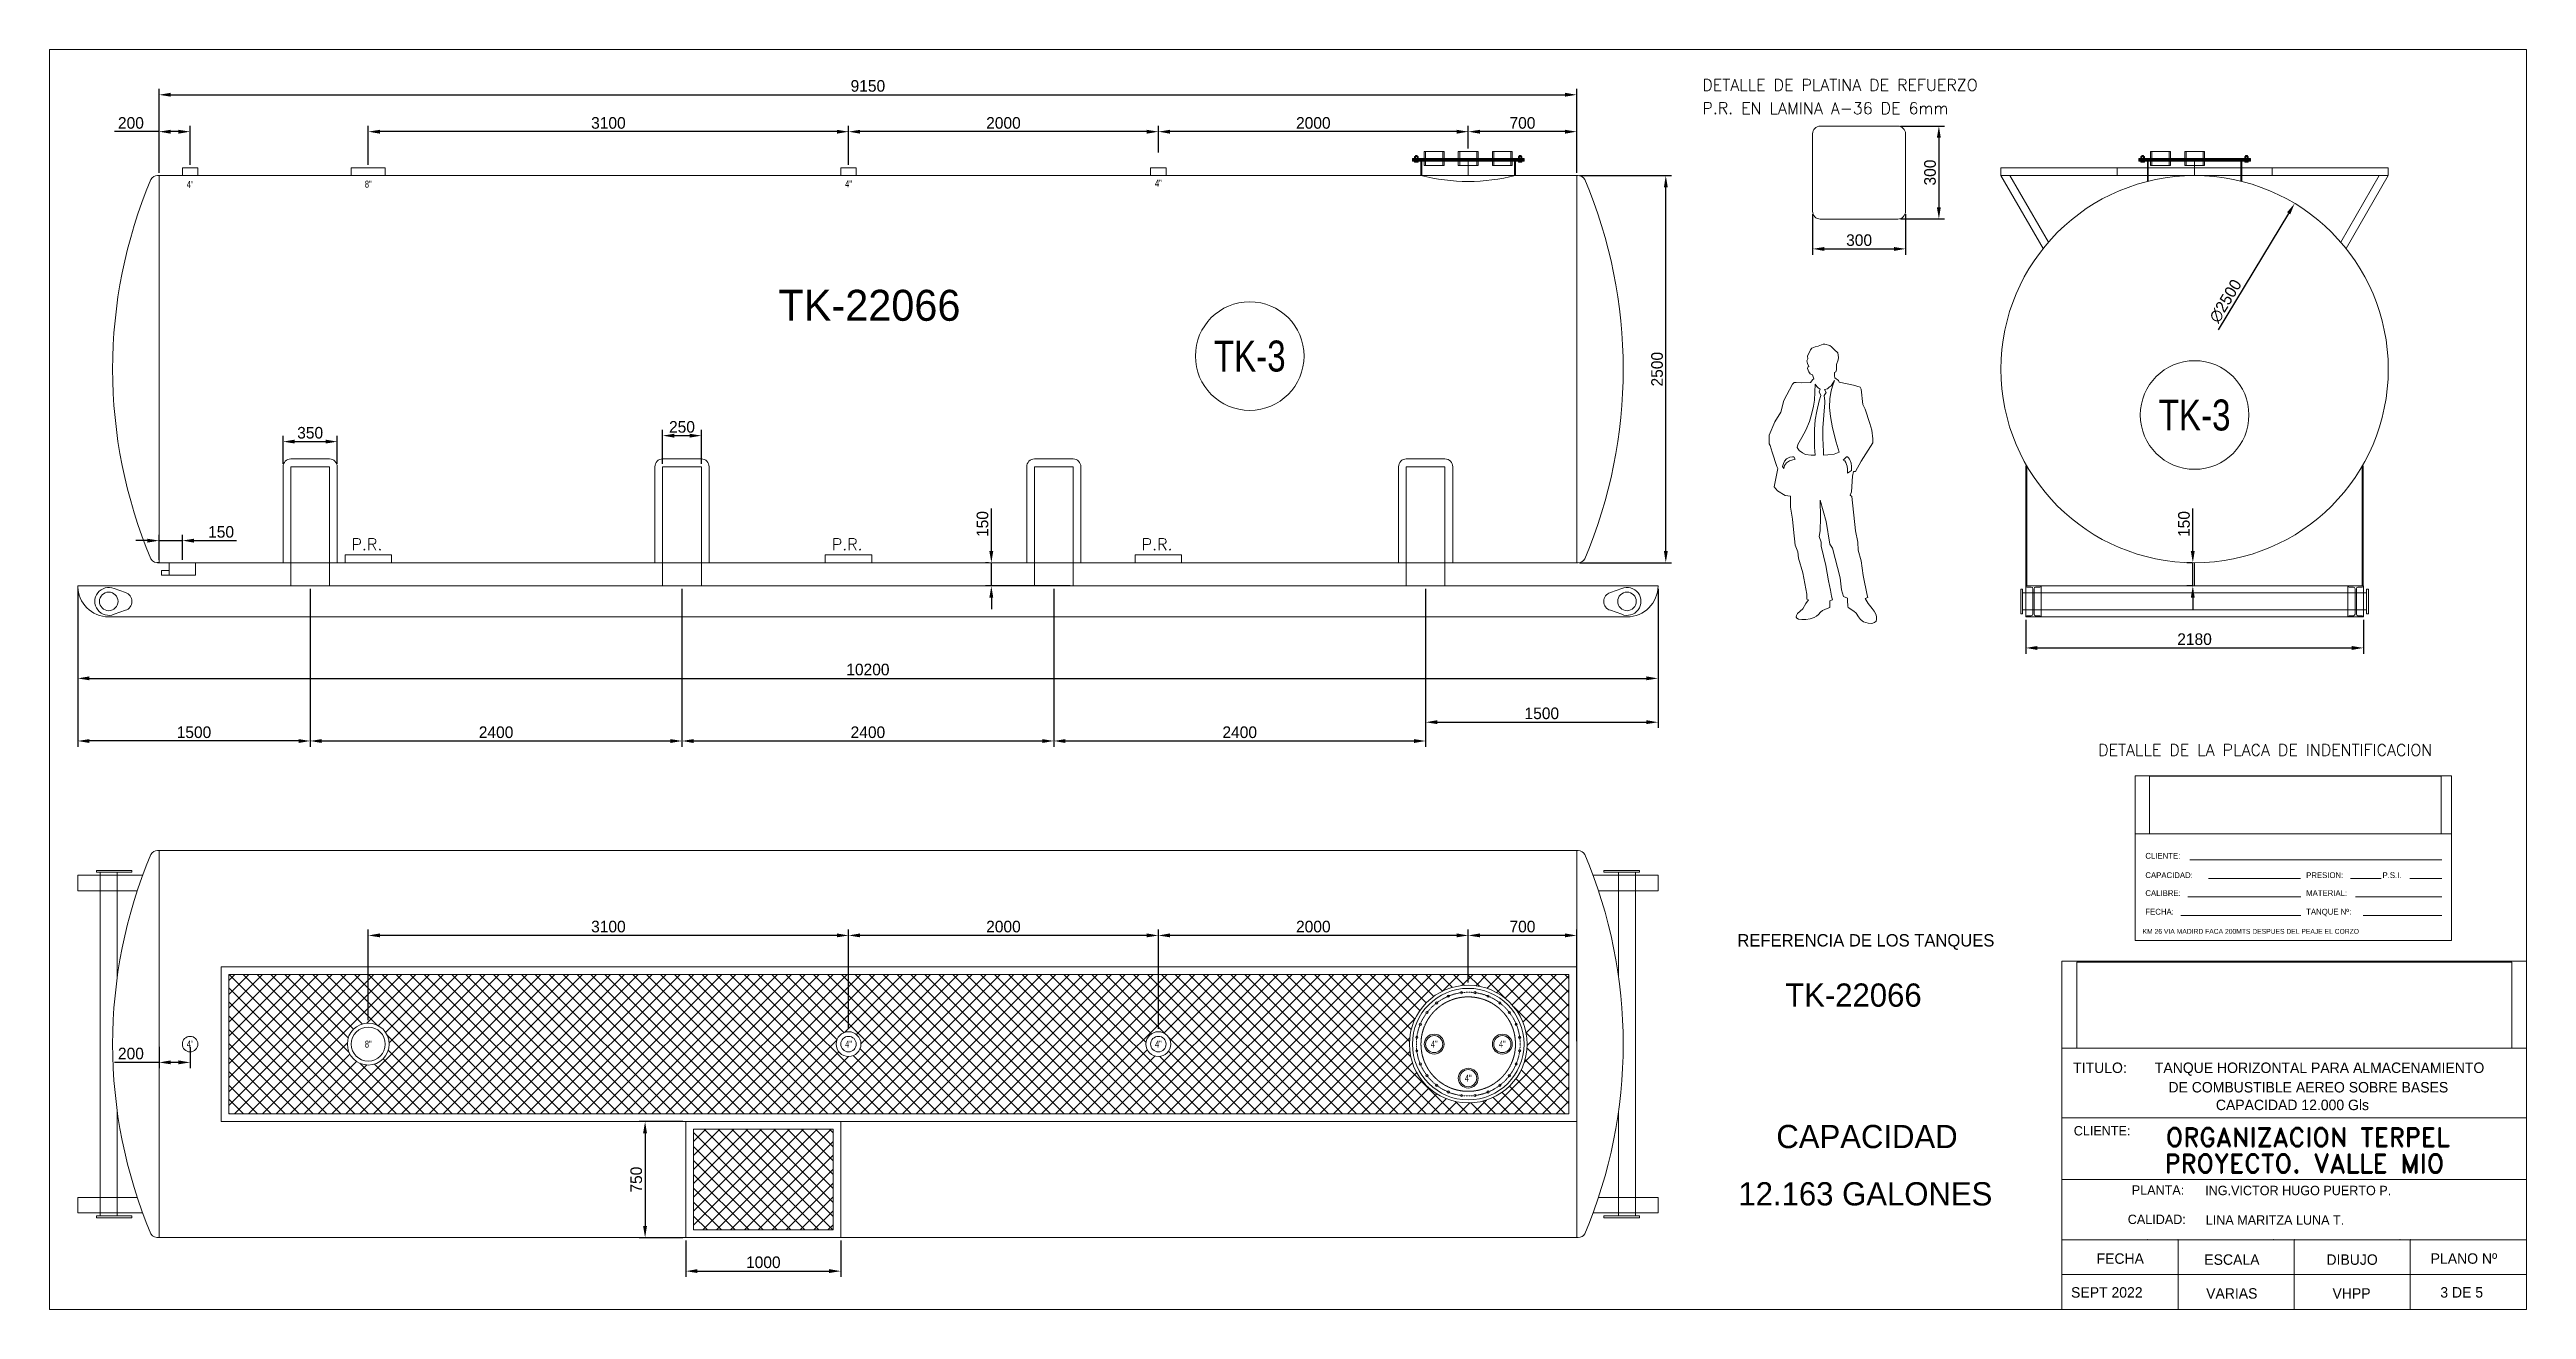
# Model space of a CAD drawing. Header units: millimetres. Extents: x 328839 to 396304, y 3800 to 39483.
# Drawn here: x 328839 to 344826, y 23040 to 31177 of the extents above; entities that cross this region are included whole.
import ezdxf
from ezdxf.enums import TextEntityAlignment as Align

# ---------------------------------------------------------------- set-up
doc = ezdxf.new("R2010")
doc.units = ezdxf.units.MM
doc.linetypes.add('ACAD_ISO02W100', pattern=[15, 12, -3])
doc.linetypes.add('CENTER', pattern=[2, 1.25, -0.25, 0.25, -0.25])
for name, color, linetype, lineweight in [('CENTER', 5, 'CENTER', 9), ('COTA', 2, 'Continuous', 9), ('cotas', 2, 'Continuous', 13), ('dibujo', 7, 'Continuous', 20), ('FIBRA', 3, 'Continuous', 20), ('invisible', 6, 'ACAD_ISO02W100', 9), ('ipe 200', 3, 'Continuous', 9), ('texto', 7, 'Continuous', 18), ('tubo de 4', 5, 'Continuous', 9)]:
    doc.layers.add(name, color=color, linetype=linetype, lineweight=lineweight)
doc.styles.add('ROMAND', font='romand')
doc.dimstyles.new('ISO-25', dxfattribs={"dimtxt": 75, "dimasz": 75, "dimexe": 37.5, "dimexo": 18.75, "dimgap": 19, "dimtad": 1, "dimtxsty": 'Standard', "dimcen": 75, "dimadec": 0, "dimazin": 0, "dimtfac": 1, "dimtmove": 0, "dimatfit": 3, "dimfxl": 1, "dimarcsym": 0})
picture_1 = doc.add_image_def('image1.jpg', size_in_pixel=(1415, 280))

msp = doc.modelspace()

# ---------------------------------------------------------------- texts
at = {"lineweight": 9}
for s, height, p in [('CLIENTE:', 37.5, (342366.557, 25951.708)), ('CAPACIDAD:', 37.5, (342366.557, 25826.531)), ('CALIBRE:', 37.5, (342366.557, 25710.868)), ('PRESION:', 37.5, (343404.408, 25826.531)), ('MATERIAL:', 37.5, (343404.408, 25710.868)), ('P.S.I.', 37.5, (343897.148, 25826.531)), ('FECHA:', 37.5, (342366.557, 25590.447)), ('TANQUE Nº:', 37.5, (343404.408, 25590.447)), (' KM 26 VIA MADIRD FACA 200MTS DESPUES DEL PEAJE EL CORZO ', 31.5, (342336.564, 25466.61)), ('CLIENTE:', 60.75, (341904.483, 24164.136)), ('PLANTA: ', 60.75, (342278.778, 23781.333)), ('ING.VICTOR HUGO PUERTO P.', 60.75, (342752.758, 23778.682)), ('CALIDAD:', 60.75, (342253.075, 23592.287)), ('LINA MARITZA LUNA T. ', 60.75, (342756.413, 23588.136)), ('FECHA', 67.5, (342051.556, 23335.402)), ('ESCALA', 67.5, (342747.188, 23328.867)), ('DIBUJO', 67.5, (343535.469, 23328.867)), ('PLANO Nº', 67.5, (344208.042, 23335.735)), ('SEPT 2022', 67.5, (341887.024, 23117.055)), ('3 DE 5', 67.5, (344270.48, 23117.389)), ('VARIAS', 67.5, (342758.895, 23110.521)), ('VHPP', 67.5, (343574.493, 23110.521))]:
    msp.add_text(s, height=height, dxfattribs=at).set_placement(p)
for s, p in [('TITULO:', (342073.619, 24567.758)), ('TANQUE HORIZONTAL PARA ALMACENAMIENTO', (343491.057, 24567.758)), ('DE COMBUSTIBLE AEREO SOBRE BASES ', (343431.038, 24442.032)), ('CAPACIDAD 12.000 Gls', (343315.933, 24327.921))]:
    msp.add_text(s, height=67.5, dxfattribs=at).set_placement(p, align=Align.CENTER)
at = {"lineweight": 9, "style": 'ROMAND'}
for s, p in [('ORGANIZACION TERPEL', (342498.309, 24093.241)), ('PROYECTO. VALLE MIO', (342490.746, 23923.606))]:
    msp.add_text(s, height=120, dxfattribs=at).set_placement(p)
at = {"layer": 'cotas', "lineweight": 13, "style": 'ROMAND'}
for s, p in [('DETALLE DE PLATINA DE REFUERZO', (339507.167, 30911.094)), ('P.R. EN LAMINA A-36 DE 6mm', (339507.167, 30760.914))]:
    msp.add_text(s, height=75, dxfattribs=at).set_placement(p)
at = {"layer": 'cotas', "lineweight": 9, "width": 0.8}
for s, height, p in [('4"', 45, (329745.973, 30305.747)), ('8"', 45, (330895.973, 30308.285)), ('4"', 45, (333995.973, 30309.348)), ('4"', 45, (335995.973, 30313.722)), ('TK-3', 200, (336585.644, 29197.865)), ('TK-3', 200, (342684.401, 28817.16)), ('4"', 45, (329745.973, 24754.351)), ('8"', 45, (330895.973, 24754.351)), ('4"', 45, (333995.973, 24754.351)), ('4"', 45, (335995.973, 24754.351)), ('4"', 45, (337775.973, 24754.351)), ('4"', 45, (338215.973, 24754.351)), ('4"', 45, (337995.973, 24534.351))]:
    msp.add_text(s, height=height, dxfattribs=at).set_placement(p, align=Align.MIDDLE_CENTER)
at = {"layer": 'cotas', "lineweight": 9, "style": 'ROMAND'}
msp.add_text('DETALLE DE LA PLACA DE INDENTIFICACION', height=75, dxfattribs=at).set_placement((342061.825, 26616.669))
at = {"layer": 'texto', "lineweight": 9}
for s, height, p in [('TK-22066', 200, (333543.796, 29425.579)), ('REFERENCIA DE LOS TANQUES', 80, (339733.534, 25384.635)), ('TK-22066', 150, (340041.656, 24995.979)), ('CAPACIDAD', 150, (339984.698, 24082.458)), ('12.163 GALONES', 150, (339739.975, 23712.564))]:
    msp.add_text(s, height=height, dxfattribs=at).set_placement(p)
at = {"layer": 'texto', "lineweight": 13, "style": 'ROMAND'}
for p in [(330787.839, 27944.231), (333887.839, 27944.231), (335887.839, 27944.231)]:
    msp.add_text('P.R.', height=75, dxfattribs=at).set_placement(p)

# ---------------------------------------------------------------- blocks, each defined once
blk = doc.blocks.new('*D150')
at = {"layer": 'COTA', "color": 0, "lineweight": -2, "transparency": 16777216}
for p, q in [((340219, 30114), (340219, 29852)), ((340819, 30114), (340819, 29852)), ((340294, 29890), (340744, 29890))]:
    blk.add_line(p, q, dxfattribs=at)
at = {"layer": 'COTA', "color": 0, "transparency": 16777216}
for points in [[(340294, 29902), (340294, 29877), (340219, 29890)], [(340744, 29902), (340744, 29877), (340819, 29890)]]:
    blk.add_solid(points, dxfattribs=at)
at = {"layer": 'Defpoints', "color": 0, "transparency": 16777216}
for p in [(340219, 30133), (340819, 30133), (340819, 29890)]:
    blk.add_point(p, dxfattribs=at)
at = {"layer": 'COTA', "color": 0, "transparency": 16777216, "insert": (340519, 29946), "char_height": 75, "attachment_point": 5}
blk.add_mtext('300', dxfattribs=at)
blk = doc.blocks.new('*D151')
at = {"layer": 'COTA', "color": 0, "lineweight": -2, "transparency": 16777216}
for p, q in [((340787, 30683), (341071, 30683)), ((341034, 30608), (341034, 30158)), ((340787, 30083), (341071, 30083))]:
    blk.add_line(p, q, dxfattribs=at)
at = {"layer": 'COTA', "color": 0, "transparency": 16777216}
for points in [[(341021, 30608), (341046, 30608), (341034, 30683)], [(341021, 30158), (341046, 30158), (341034, 30083)]]:
    blk.add_solid(points, dxfattribs=at)
at = {"layer": 'Defpoints', "color": 0, "transparency": 16777216}
for p in [(340769, 30683), (340769, 30083), (341034, 30083)]:
    blk.add_point(p, dxfattribs=at)
at = {"layer": 'COTA', "color": 0, "transparency": 16777216, "insert": (340977, 30383), "char_height": 75, "attachment_point": 5, "rotation": 90}
blk.add_mtext('300', dxfattribs=at)
blk = doc.blocks.new('*D225')
at = {"layer": 'cotas', "color": 0, "lineweight": -2, "transparency": 16777216}
for p, q in [((337996, 30538), (337996, 30684)), ((338621, 30647), (338071, 30647)), ((338696, 30432), (338696, 30684))]:
    blk.add_line(p, q, dxfattribs=at)
at = {"layer": 'cotas', "color": 0, "transparency": 16777216}
for points in [[(338071, 30659), (338071, 30634), (337996, 30647)], [(338621, 30659), (338621, 30634), (338696, 30647)]]:
    blk.add_solid(points, dxfattribs=at)
at = {"layer": 'Defpoints', "color": 0, "transparency": 16777216}
for p in [(337996, 30647), (337996, 30519), (338696, 30413)]:
    blk.add_point(p, dxfattribs=at)
at = {"layer": 'cotas', "color": 0, "transparency": 16777216, "insert": (338346, 30703), "char_height": 75, "attachment_point": 5}
blk.add_mtext('700', dxfattribs=at)
blk = doc.blocks.new('*D221')
at = {"layer": 'cotas', "color": 0, "lineweight": -2, "transparency": 16777216}
for p, q in [((335996, 30512), (335996, 30684)), ((337921, 30647), (336071, 30647)), ((337996, 30538), (337996, 30684))]:
    blk.add_line(p, q, dxfattribs=at)
at = {"layer": 'cotas', "color": 0, "transparency": 16777216}
for points in [[(336071, 30659), (336071, 30634), (335996, 30647)], [(337921, 30659), (337921, 30634), (337996, 30647)]]:
    blk.add_solid(points, dxfattribs=at)
at = {"layer": 'Defpoints', "color": 0, "transparency": 16777216}
for p in [(335996, 30647), (335996, 30493), (337996, 30519)]:
    blk.add_point(p, dxfattribs=at)
at = {"layer": 'cotas', "color": 0, "transparency": 16777216, "insert": (336996, 30703), "char_height": 75, "attachment_point": 5}
blk.add_mtext('2000', dxfattribs=at)
blk = doc.blocks.new('*D222')
at = {"layer": 'cotas', "color": 0, "lineweight": -2, "transparency": 16777216}
for p, q in [((333996, 30432), (333996, 30684)), ((335921, 30647), (334071, 30647)), ((335996, 30512), (335996, 30684))]:
    blk.add_line(p, q, dxfattribs=at)
at = {"layer": 'cotas', "color": 0, "transparency": 16777216}
for points in [[(334071, 30659), (334071, 30634), (333996, 30647)], [(335921, 30659), (335921, 30634), (335996, 30647)]]:
    blk.add_solid(points, dxfattribs=at)
at = {"layer": 'Defpoints', "color": 0, "transparency": 16777216}
for p in [(333996, 30647), (333996, 30413), (335996, 30493)]:
    blk.add_point(p, dxfattribs=at)
at = {"layer": 'cotas', "color": 0, "transparency": 16777216, "insert": (334996, 30703), "char_height": 75, "attachment_point": 5}
blk.add_mtext('2000', dxfattribs=at)
blk = doc.blocks.new('*D223')
at = {"layer": 'cotas', "color": 0, "lineweight": -2, "transparency": 16777216}
for p, q in [((330896, 30432), (330896, 30684)), ((333921, 30647), (330971, 30647)), ((333996, 30432), (333996, 30684))]:
    blk.add_line(p, q, dxfattribs=at)
at = {"layer": 'cotas', "color": 0, "transparency": 16777216}
for points in [[(330971, 30659), (330971, 30634), (330896, 30647)], [(333921, 30659), (333921, 30634), (333996, 30647)]]:
    blk.add_solid(points, dxfattribs=at)
at = {"layer": 'Defpoints', "color": 0, "transparency": 16777216}
for p in [(330896, 30647), (330896, 30413), (333996, 30413)]:
    blk.add_point(p, dxfattribs=at)
at = {"layer": 'cotas', "color": 0, "transparency": 16777216, "insert": (332446, 30703), "char_height": 75, "attachment_point": 5}
blk.add_mtext('3100', dxfattribs=at)
blk = doc.blocks.new('*D224')
at = {"layer": 'cotas', "color": 0, "lineweight": -2, "transparency": 16777216}
for p, q in [((329546, 30647), (329258, 30647)), ((329546, 30382), (329546, 30684)), ((329671, 30647), (329621, 30647)), ((329746, 30432), (329746, 30684))]:
    blk.add_line(p, q, dxfattribs=at)
at = {"layer": 'cotas', "color": 0, "transparency": 16777216}
for points in [[(329621, 30659), (329621, 30634), (329546, 30647)], [(329671, 30659), (329671, 30634), (329746, 30647)]]:
    blk.add_solid(points, dxfattribs=at)
at = {"layer": 'Defpoints', "color": 0, "transparency": 16777216}
for p in [(329546, 30647), (329746, 30413), (329546, 30363)]:
    blk.add_point(p, dxfattribs=at)
at = {"layer": 'cotas', "color": 0, "transparency": 16777216, "insert": (329364, 30703), "char_height": 75, "attachment_point": 5}
blk.add_mtext('200', dxfattribs=at)
blk = doc.blocks.new('*D232')
at = {"layer": 'cotas', "color": 0, "lineweight": -2, "transparency": 16777216}
for p, q in [((337996, 25153), (337996, 25494)), ((338621, 25456), (338071, 25456)), ((338696, 24773), (338696, 25494))]:
    blk.add_line(p, q, dxfattribs=at)
at = {"layer": 'cotas', "color": 0, "transparency": 16777216}
for points in [[(338071, 25469), (338071, 25444), (337996, 25456)], [(338621, 25469), (338621, 25444), (338696, 25456)]]:
    blk.add_solid(points, dxfattribs=at)
at = {"layer": 'Defpoints', "color": 0, "transparency": 16777216}
for p in [(337996, 25456), (337996, 25134), (338696, 24754)]:
    blk.add_point(p, dxfattribs=at)
at = {"layer": 'cotas', "color": 0, "transparency": 16777216, "insert": (338346, 25513), "char_height": 75, "attachment_point": 5}
blk.add_mtext('700', dxfattribs=at)
blk = doc.blocks.new('*D228')
at = {"layer": 'cotas', "color": 0, "lineweight": -2, "transparency": 16777216}
for p, q in [((335996, 24853), (335996, 25494)), ((337921, 25456), (336071, 25456)), ((337996, 25153), (337996, 25494))]:
    blk.add_line(p, q, dxfattribs=at)
at = {"layer": 'cotas', "color": 0, "transparency": 16777216}
for points in [[(336071, 25469), (336071, 25444), (335996, 25456)], [(337921, 25469), (337921, 25444), (337996, 25456)]]:
    blk.add_solid(points, dxfattribs=at)
at = {"layer": 'Defpoints', "color": 0, "transparency": 16777216}
for p in [(335996, 25456), (337996, 25134), (335996, 24834)]:
    blk.add_point(p, dxfattribs=at)
at = {"layer": 'cotas', "color": 0, "transparency": 16777216, "insert": (336996, 25513), "char_height": 75, "attachment_point": 5}
blk.add_mtext('2000', dxfattribs=at)
blk = doc.blocks.new('*D229')
at = {"layer": 'cotas', "color": 0, "lineweight": -2, "transparency": 16777216}
for p, q in [((333996, 24853), (333996, 25494)), ((335921, 25456), (334071, 25456)), ((335996, 24853), (335996, 25494))]:
    blk.add_line(p, q, dxfattribs=at)
at = {"layer": 'cotas', "color": 0, "transparency": 16777216}
for points in [[(334071, 25469), (334071, 25444), (333996, 25456)], [(335921, 25469), (335921, 25444), (335996, 25456)]]:
    blk.add_solid(points, dxfattribs=at)
at = {"layer": 'Defpoints', "color": 0, "transparency": 16777216}
for p in [(333996, 25456), (333996, 24834), (335996, 24834)]:
    blk.add_point(p, dxfattribs=at)
at = {"layer": 'cotas', "color": 0, "transparency": 16777216, "insert": (334996, 25513), "char_height": 75, "attachment_point": 5}
blk.add_mtext('2000', dxfattribs=at)
blk = doc.blocks.new('*D230')
at = {"layer": 'cotas', "color": 0, "lineweight": -2, "transparency": 16777216}
for p, q in [((330896, 24908), (330896, 25494)), ((333921, 25456), (330971, 25456)), ((333996, 24853), (333996, 25494))]:
    blk.add_line(p, q, dxfattribs=at)
at = {"layer": 'cotas', "color": 0, "transparency": 16777216}
for points in [[(330971, 25469), (330971, 25444), (330896, 25456)], [(333921, 25469), (333921, 25444), (333996, 25456)]]:
    blk.add_solid(points, dxfattribs=at)
at = {"layer": 'Defpoints', "color": 0, "transparency": 16777216}
for p in [(330896, 25456), (330896, 24889), (333996, 24834)]:
    blk.add_point(p, dxfattribs=at)
at = {"layer": 'cotas', "color": 0, "transparency": 16777216, "insert": (332446, 25513), "char_height": 75, "attachment_point": 5}
blk.add_mtext('3100', dxfattribs=at)
blk = doc.blocks.new('*D234')
at = {"layer": 'cotas', "color": 0, "lineweight": -2, "transparency": 16777216}
for p, q in [((332927, 24254), (332645, 24254)), ((332683, 24179), (332683, 23579)), ((332927, 23504), (332645, 23504))]:
    blk.add_line(p, q, dxfattribs=at)
at = {"layer": 'cotas', "color": 0, "transparency": 16777216}
for points in [[(332670, 24179), (332695, 24179), (332683, 24254)], [(332670, 23579), (332695, 23579), (332683, 23504)]]:
    blk.add_solid(points, dxfattribs=at)
at = {"layer": 'Defpoints', "color": 0, "transparency": 16777216}
for p in [(332946, 24254), (332683, 23504), (332946, 23504)]:
    blk.add_point(p, dxfattribs=at)
at = {"layer": 'cotas', "color": 0, "transparency": 16777216, "insert": (332626, 23879), "char_height": 75, "attachment_point": 5, "rotation": 90}
blk.add_mtext('750', dxfattribs=at)
blk = doc.blocks.new('*D237')
at = {"layer": 'cotas', "color": 0, "lineweight": -2, "transparency": 16777216}
for p, q in [((329471, 28006), (329396, 28006)), ((329546, 27882), (329546, 28043)), ((329546, 28006), (329696, 28006)), ((329696, 27882), (329696, 28043)), ((329771, 28006), (330046, 28006))]:
    blk.add_line(p, q, dxfattribs=at)
at = {"layer": 'cotas', "color": 0, "transparency": 16777216}
for points in [[(329471, 28018), (329471, 27993), (329546, 28006)], [(329771, 28018), (329771, 27993), (329696, 28006)]]:
    blk.add_solid(points, dxfattribs=at)
at = {"layer": 'Defpoints', "color": 0, "transparency": 16777216}
for p in [(329696, 28006), (329546, 27863), (329696, 27863)]:
    blk.add_point(p, dxfattribs=at)
at = {"layer": 'cotas', "color": 0, "transparency": 16777216, "insert": (329946, 28062), "char_height": 75, "attachment_point": 5}
blk.add_mtext('150', dxfattribs=at)
blk = doc.blocks.new('*D238')
at = {"layer": 'cotas', "color": 0, "lineweight": -2, "transparency": 16777216}
for p, q in [((329021, 27694), (329021, 27079)), ((339221, 27694), (339221, 27079)), ((329096, 27116), (339146, 27116))]:
    blk.add_line(p, q, dxfattribs=at)
at = {"layer": 'cotas', "color": 0, "transparency": 16777216}
for points in [[(329096, 27129), (329096, 27104), (329021, 27116)], [(339146, 27129), (339146, 27104), (339221, 27116)]]:
    blk.add_solid(points, dxfattribs=at)
at = {"layer": 'Defpoints', "color": 0, "transparency": 16777216}
for p in [(329021, 27713), (339221, 27713), (339221, 27116)]:
    blk.add_point(p, dxfattribs=at)
at = {"layer": 'cotas', "color": 0, "transparency": 16777216, "insert": (334121, 27173), "char_height": 75, "attachment_point": 5}
blk.add_mtext('10200', dxfattribs=at)
blk = doc.blocks.new('*D239')
at = {"layer": 'cotas', "color": 0, "lineweight": -2, "transparency": 16777216}
for p, q in [((330521, 27694), (330521, 26674)), ((332921, 27694), (332921, 26674)), ((330596, 26712), (332846, 26712))]:
    blk.add_line(p, q, dxfattribs=at)
at = {"layer": 'cotas', "color": 0, "transparency": 16777216}
for points in [[(330596, 26724), (330596, 26699), (330521, 26712)], [(332846, 26724), (332846, 26699), (332921, 26712)]]:
    blk.add_solid(points, dxfattribs=at)
at = {"layer": 'Defpoints', "color": 0, "transparency": 16777216}
for p in [(330521, 27713), (332921, 27713), (332921, 26712)]:
    blk.add_point(p, dxfattribs=at)
at = {"layer": 'cotas', "color": 0, "transparency": 16777216, "insert": (331721, 26768), "char_height": 75, "attachment_point": 5}
blk.add_mtext('2400', dxfattribs=at)
blk = doc.blocks.new('*D240')
at = {"layer": 'cotas', "color": 0, "lineweight": -2, "transparency": 16777216}
for p, q in [((329021, 27694), (329021, 26674)), ((330521, 27694), (330521, 26674)), ((330446, 26712), (329096, 26712))]:
    blk.add_line(p, q, dxfattribs=at)
at = {"layer": 'cotas', "color": 0, "transparency": 16777216}
for points in [[(329096, 26724), (329096, 26699), (329021, 26712)], [(330446, 26724), (330446, 26699), (330521, 26712)]]:
    blk.add_solid(points, dxfattribs=at)
at = {"layer": 'Defpoints', "color": 0, "transparency": 16777216}
for p in [(329021, 27713), (330521, 27713), (329021, 26712)]:
    blk.add_point(p, dxfattribs=at)
at = {"layer": 'cotas', "color": 0, "transparency": 16777216, "insert": (329771, 26768), "char_height": 75, "attachment_point": 5}
blk.add_mtext('1500', dxfattribs=at)
blk = doc.blocks.new('*D241')
at = {"layer": 'cotas', "color": 0, "lineweight": -2, "transparency": 16777216}
for p, q in [((337721, 27694), (337721, 26796)), ((339221, 27694), (339221, 26796)), ((337796, 26833), (339146, 26833))]:
    blk.add_line(p, q, dxfattribs=at)
at = {"layer": 'cotas', "color": 0, "transparency": 16777216}
for points in [[(337796, 26846), (337796, 26821), (337721, 26833)], [(339146, 26846), (339146, 26821), (339221, 26833)]]:
    blk.add_solid(points, dxfattribs=at)
at = {"layer": 'Defpoints', "color": 0, "transparency": 16777216}
for p in [(337721, 27713), (339221, 27713), (339221, 26833)]:
    blk.add_point(p, dxfattribs=at)
at = {"layer": 'cotas', "color": 0, "transparency": 16777216, "insert": (338471, 26890), "char_height": 75, "attachment_point": 5}
blk.add_mtext('1500', dxfattribs=at)
blk = doc.blocks.new('*D235')
at = {"layer": 'cotas', "color": 0, "lineweight": -2, "transparency": 16777216}
for p, q in [((332921, 27694), (332921, 26674)), ((335321, 27694), (335321, 26674)), ((332996, 26712), (335246, 26712))]:
    blk.add_line(p, q, dxfattribs=at)
at = {"layer": 'cotas', "color": 0, "transparency": 16777216}
for points in [[(332996, 26724), (332996, 26699), (332921, 26712)], [(335246, 26724), (335246, 26699), (335321, 26712)]]:
    blk.add_solid(points, dxfattribs=at)
at = {"layer": 'Defpoints', "color": 0, "transparency": 16777216}
for p in [(332921, 27713), (335321, 27713), (335321, 26712)]:
    blk.add_point(p, dxfattribs=at)
at = {"layer": 'cotas', "color": 0, "transparency": 16777216, "insert": (334121, 26768), "char_height": 75, "attachment_point": 5}
blk.add_mtext('2400', dxfattribs=at)
blk = doc.blocks.new('*D236')
at = {"layer": 'cotas', "color": 0, "lineweight": -2, "transparency": 16777216}
for p, q in [((335321, 27694), (335321, 26674)), ((337721, 27694), (337721, 26674)), ((335396, 26712), (337646, 26712))]:
    blk.add_line(p, q, dxfattribs=at)
at = {"layer": 'cotas', "color": 0, "transparency": 16777216}
for points in [[(335396, 26724), (335396, 26699), (335321, 26712)], [(337646, 26724), (337646, 26699), (337721, 26712)]]:
    blk.add_solid(points, dxfattribs=at)
at = {"layer": 'Defpoints', "color": 0, "transparency": 16777216}
for p in [(335321, 27713), (337721, 27713), (337721, 26712)]:
    blk.add_point(p, dxfattribs=at)
at = {"layer": 'cotas', "color": 0, "transparency": 16777216, "insert": (336521, 26768), "char_height": 75, "attachment_point": 5}
blk.add_mtext('2400', dxfattribs=at)
blk = doc.blocks.new('*D242')
at = {"layer": 'cotas', "color": 0, "lineweight": -2, "transparency": 16777216}
blk.add_line((342838, 29368), (343292, 30119), dxfattribs=at)
at = {"layer": 'cotas', "color": 0, "transparency": 16777216}
blk.add_solid([(343281, 30126), (343302, 30113), (343330, 30183)], dxfattribs=at)
at = {"layer": 'Defpoints', "color": 0, "transparency": 16777216}
for p in [(343330, 30183), (342038, 28043)]:
    blk.add_point(p, dxfattribs=at)
at = {"layer": 'cotas', "color": 0, "transparency": 16777216, "insert": (342884, 29553), "char_height": 75, "attachment_point": 5, "rotation": 58.8778}
blk.add_mtext('∅2500', dxfattribs=at)
blk = doc.blocks.new('*D243')
at = {"layer": 'COTA', "color": 0, "lineweight": -2, "transparency": 16777216}
for p, q in [((329546, 30382), (329546, 30923)), ((329621, 30885), (338621, 30885)), ((338696, 30382), (338696, 30923))]:
    blk.add_line(p, q, dxfattribs=at)
at = {"layer": 'COTA', "color": 0, "transparency": 16777216}
for points in [[(329621, 30898), (329621, 30873), (329546, 30885)], [(338621, 30898), (338621, 30873), (338696, 30885)]]:
    blk.add_solid(points, dxfattribs=at)
at = {"layer": 'Defpoints', "color": 0, "transparency": 16777216}
for p in [(338696, 30885), (329546, 30363), (338696, 30363)]:
    blk.add_point(p, dxfattribs=at)
at = {"layer": 'COTA', "color": 0, "transparency": 16777216, "insert": (334121, 30942), "char_height": 75, "attachment_point": 5}
blk.add_mtext('9150', dxfattribs=at)
blk = doc.blocks.new('*D244')
at = {"layer": 'COTA', "color": 0, "lineweight": -2, "transparency": 16777216}
for p, q in [((338715, 30363), (339309, 30363)), ((339271, 27938), (339271, 30288)), ((338715, 27863), (339309, 27863))]:
    blk.add_line(p, q, dxfattribs=at)
at = {"layer": 'COTA', "color": 0, "transparency": 16777216}
for points in [[(339259, 30288), (339284, 30288), (339271, 30363)], [(339259, 27938), (339284, 27938), (339271, 27863)]]:
    blk.add_solid(points, dxfattribs=at)
at = {"layer": 'Defpoints', "color": 0, "transparency": 16777216}
for p in [(338696, 30363), (339271, 30363), (338696, 27863)]:
    blk.add_point(p, dxfattribs=at)
at = {"layer": 'COTA', "color": 0, "transparency": 16777216, "insert": (339215, 29113), "char_height": 75, "attachment_point": 5, "rotation": 90}
blk.add_mtext('2500', dxfattribs=at)
blk = doc.blocks.new('*D245')
at = {"layer": 'COTA', "color": 0, "lineweight": -2, "transparency": 16777216}
for p, q in [((330346, 28502), (330346, 28683)), ((330421, 28645), (330621, 28645)), ((330696, 28502), (330696, 28683))]:
    blk.add_line(p, q, dxfattribs=at)
at = {"layer": 'COTA', "color": 0, "transparency": 16777216}
for points in [[(330421, 28658), (330421, 28633), (330346, 28645)], [(330621, 28658), (330621, 28633), (330696, 28645)]]:
    blk.add_solid(points, dxfattribs=at)
at = {"layer": 'Defpoints', "color": 0, "transparency": 16777216}
for p in [(330696, 28645), (330346, 28483), (330696, 28483)]:
    blk.add_point(p, dxfattribs=at)
at = {"layer": 'COTA', "color": 0, "transparency": 16777216, "insert": (330521, 28702), "char_height": 75, "attachment_point": 5}
blk.add_mtext('350', dxfattribs=at)
blk = doc.blocks.new('*D246')
at = {"layer": 'COTA', "color": 0, "lineweight": -2, "transparency": 16777216}
for p, q in [((332796, 28502), (332796, 28721)), ((332871, 28684), (332971, 28684)), ((333046, 28502), (333046, 28721))]:
    blk.add_line(p, q, dxfattribs=at)
at = {"layer": 'COTA', "color": 0, "transparency": 16777216}
for points in [[(332871, 28696), (332871, 28671), (332796, 28684)], [(332971, 28696), (332971, 28671), (333046, 28684)]]:
    blk.add_solid(points, dxfattribs=at)
at = {"layer": 'Defpoints', "color": 0, "transparency": 16777216}
for p in [(333046, 28684), (332796, 28483), (333046, 28483)]:
    blk.add_point(p, dxfattribs=at)
at = {"layer": 'COTA', "color": 0, "transparency": 16777216, "insert": (332921, 28740), "char_height": 75, "attachment_point": 5}
blk.add_mtext('250', dxfattribs=at)
blk = doc.blocks.new('*D247')
at = {"layer": 'COTA', "color": 0, "lineweight": -2, "transparency": 16777216}
for p, q in [((341594, 27494), (341594, 27275)), ((343774, 27494), (343774, 27275)), ((341669, 27313), (343699, 27313))]:
    blk.add_line(p, q, dxfattribs=at)
at = {"layer": 'COTA', "color": 0, "transparency": 16777216}
for points in [[(341669, 27325), (341669, 27300), (341594, 27313)], [(343699, 27325), (343699, 27300), (343774, 27313)]]:
    blk.add_solid(points, dxfattribs=at)
at = {"layer": 'Defpoints', "color": 0, "transparency": 16777216}
for p in [(341594, 27513), (343774, 27513), (343774, 27313)]:
    blk.add_point(p, dxfattribs=at)
at = {"layer": 'COTA', "color": 0, "transparency": 16777216, "insert": (342684, 27369), "char_height": 75, "attachment_point": 5}
blk.add_mtext('2180', dxfattribs=at)
blk = doc.blocks.new('*D248')
at = {"layer": 'COTA', "color": 0, "lineweight": -2, "transparency": 16777216}
for p, q in [((342673, 27938), (342673, 28214)), ((342666, 27863), (342635, 27863)), ((342673, 27713), (342673, 27863)), ((342666, 27713), (342635, 27713)), ((342673, 27638), (342673, 27563))]:
    blk.add_line(p, q, dxfattribs=at)
at = {"layer": 'COTA', "color": 0, "transparency": 16777216}
for points in [[(342660, 27938), (342685, 27938), (342673, 27863)], [(342660, 27638), (342685, 27638), (342673, 27713)]]:
    blk.add_solid(points, dxfattribs=at)
at = {"layer": 'Defpoints', "color": 0, "transparency": 16777216}
for p in [(342673, 27863), (342684, 27863), (342684, 27713)]:
    blk.add_point(p, dxfattribs=at)
at = {"layer": 'COTA', "color": 0, "transparency": 16777216, "insert": (342616, 28113), "char_height": 75, "attachment_point": 5, "rotation": 90}
blk.add_mtext('150', dxfattribs=at)
blk = doc.blocks.new('*D249')
at = {"layer": 'COTA', "color": 0, "lineweight": -2, "transparency": 16777216}
for p, q in [((334918, 27938), (334918, 28214)), ((334899, 27863), (334880, 27863)), ((334918, 27713), (334918, 27863)), ((335427, 27713), (334880, 27713)), ((334918, 27638), (334918, 27563))]:
    blk.add_line(p, q, dxfattribs=at)
at = {"layer": 'COTA', "color": 0, "transparency": 16777216}
for points in [[(334905, 27938), (334930, 27938), (334918, 27863)], [(334905, 27638), (334930, 27638), (334918, 27713)]]:
    blk.add_solid(points, dxfattribs=at)
at = {"layer": 'Defpoints', "color": 0, "transparency": 16777216}
for p in [(334918, 27863), (334918, 27863), (335446, 27713)]:
    blk.add_point(p, dxfattribs=at)
at = {"layer": 'COTA', "color": 0, "transparency": 16777216, "insert": (334861, 28113), "char_height": 75, "attachment_point": 5, "rotation": 90}
blk.add_mtext('150', dxfattribs=at)
blk = doc.blocks.new('hombre')
at = {"color": 0, "linetype": 'Continuous'}
for points in [[(-7.6, 8), (-8.7, 8.5), (-8.7, 11.8), (-11.4, 25.4), (-14.2, 34.9), (-14.5, 39), (-16.3, 43.3), (-17.4, 53.5), (-18.1, 60.1), (-19.2, 67.9), (-19.4, 74.9), (-22.7, 75.5), (-27.6, 78.5), (-29.9, 81), (-27.4, 92.8), (-28.1, 94.1), (-31.1, 103.4), (-32.4, 107.7), (-33, 108.9), (-33, 114.5), (-29.4, 123.1), (-25.6, 129.3), (-23.7, 136.7), (-18.1, 147.3), (-16.9, 148.5), (-15.7, 148.5), (-12.4, 148.1), (-6.4, 148.5), (-4.8, 150.3), (-4.3, 150.8), (-5.2, 153.4), (-6.7, 154), (-7.5, 155.2), (-8.4, 157.5), (-8.1, 158.3), (-7.5, 158.8), (-8.4, 160.6), (-8.8, 162.3), (-8.1, 163.7), (-8.3, 165.5), (-6.4, 169.5), (-5.5, 170.5), (-3.3, 171.4), (-1.5, 171.9), (1.8, 173.1), (2.9, 173.1), (6.1, 172.3), (7.2, 171.4), (9.1, 169.5), (11.2, 167.5), (11.7, 164.5), (11.4, 163.1), (10.5, 160), (10.5, 158.7), (10.3, 156.6), (9.9, 155.4), (9, 154.8), (9, 152.8), (9.3, 151.4), (11.7, 149.6), (12.1, 148.7), (21.4, 146.6), (25.7, 145.4), (26.4, 144.2), (27.3, 134.2), (28.8, 131.2), (31.9, 121.9), (33.2, 117.6), (33.8, 112), (33.8, 109.5), (26.4, 97.7), (22.6, 90.9), (21.3, 91), (20.8, 87.9), (20.1, 77.9), (19.3, 75.6), (20.3, 74.7), (22.6, 52.6), (24.1, 45.3), (24.4, 40.1), (26.3, 33.2), (27.6, 23.7), (30.2, 11.1), (30.6, 9.5), (29, 8.9), (30.8, 5.6), (33.4, 2.5), (34.7, 0.7), (35.7, -1.2), (36.2, -2.7), (36.2, -4.6), (35.9, -5.7), (34.9, -6.6), (33.2, -7.2), (30.8, -7), (27.9, -6.2), (25.9, -4.7), (24.7, -3), (23, -0.6), (21.6, 0.8), (18, 3.2), (17.7, 3.9), (17.7, 5.2), (17.6, 6.4), (17.6, 8.2), (17.6, 9.2), (15, 10.1), (13.7, 14.5), (12.8, 22.3), (7.8, 41.4), (6, 43.9), (3.8, 58.7), (-0.2, 72.4), (0, 61.3), (-0.2, 52.6), (-0.9, 48.9), (0.4, 45.2), (0.4, 42.7), (3.5, 30.3), (5.3, 20.4), (6.6, 14.2), (7.2, 10.5), (7.8, 8), (6, 7.4), (6.1, 3.8), (6, 3.1), (4.3, 2.4), (1.4, 1.1), (0, 0), (-1.3, -1.5), (-2.5, -2.5), (-4, -3.3), (-6.7, -4.3), (-9.4, -4.6), (-11.9, -4.6), (-14.2, -4.4), (-15.3, -3.8), (-15.7, -3.1), (-15.5, -2.1), (-14.8, -0.8), (-11.4, 2.3), (-9.5, 5.6), (-7.6, 8)], [(-3.3, 147.3), (-3.9, 137.1), (-4.4, 133.2), (-5.7, 127.7), (-7, 123.3), (-9.3, 117.6), (-11.9, 112.9), (-14.5, 108.3), (-15.1, 106.4), (-13.8, 104.6), (-11.6, 103), (-9.6, 102), (-5.9, 101.5), (-3.3, 101.5), (-3.7, 106.6), (-3.9, 110.1), (-3.9, 118), (-3.3, 124.4), (-2.4, 129.9), (-0.9, 136.6), (0.3, 140), (-0.7, 142.3), (-0.2, 144.2), (-1.4, 144.9), (-2.4, 145.9), (-3.3, 147.3)], [(9, 149.7), (7, 146.3), (5.7, 145.3), (4.5, 144.4), (2.6, 143.8), (3.8, 142), (2.5, 140), (2.9, 136.3), (2.9, 135.1), (2.6, 132.6), (1.5, 119.2), (1.5, 112.4), (1.9, 103.8), (2.1, 101.4), (4.8, 101.6), (8.8, 102.1), (12.1, 103.4), (10.1, 109.9), (7.8, 119.2), (6.5, 126.5), (5.9, 132.2), (6, 138), (6.9, 143), (7.8, 146), (9, 149.7)], [(-23.7, 92.8), (-23.1, 94.7), (-21.9, 96.5), (-20, 97.9), (-16.3, 98.9), (-17.1, 100.4), (-18, 100.5), (-19.8, 100.1), (-21.8, 99.1), (-23.1, 97.7), (-23.9, 96.1), (-24.4, 94.1), (-23.7, 92.8)], [(14.8, 98.3), (15.7, 97.8), (16.4, 96.8), (16.9, 95.5), (17.2, 94.3), (17.6, 92.4), (17.6, 89.8), (20, 91.6), (20, 94.2), (19.8, 96.3), (19.3, 98), (18.8, 99), (18.1, 99.8), (17.5, 100.3), (16.9, 100.5), (14.8, 98.3)]]:
    blk.add_lwpolyline(points, dxfattribs=at)
blk = doc.blocks.new('*D283')
at = {"layer": 'COTA', "color": 0, "lineweight": -2, "transparency": 16777216}
for p, q in [((329546, 24636), (329258, 24636)), ((329546, 24736), (329546, 24599)), ((329671, 24636), (329621, 24636)), ((329746, 24736), (329746, 24599))]:
    blk.add_line(p, q, dxfattribs=at)
at = {"layer": 'COTA', "color": 0, "transparency": 16777216}
for points in [[(329621, 24649), (329621, 24624), (329546, 24636)], [(329671, 24649), (329671, 24624), (329746, 24636)]]:
    blk.add_solid(points, dxfattribs=at)
at = {"layer": 'Defpoints', "color": 0, "transparency": 16777216}
for p in [(329546, 24754), (329546, 24636), (329746, 24754)]:
    blk.add_point(p, dxfattribs=at)
at = {"layer": 'COTA', "color": 0, "transparency": 16777216, "insert": (329364, 24693), "char_height": 75, "attachment_point": 5}
blk.add_mtext('200', dxfattribs=at)
blk = doc.blocks.new('*D284')
at = {"layer": 'COTA', "color": 0, "lineweight": -2, "transparency": 16777216}
for p, q in [((332946, 23486), (332946, 23251)), ((333946, 23486), (333946, 23251)), ((333021, 23288), (333871, 23288))]:
    blk.add_line(p, q, dxfattribs=at)
at = {"layer": 'COTA', "color": 0, "transparency": 16777216}
for points in [[(333021, 23301), (333021, 23276), (332946, 23288)], [(333871, 23301), (333871, 23276), (333946, 23288)]]:
    blk.add_solid(points, dxfattribs=at)
at = {"layer": 'Defpoints', "color": 0, "transparency": 16777216}
for p in [(332946, 23504), (333946, 23504), (333946, 23288)]:
    blk.add_point(p, dxfattribs=at)
at = {"layer": 'COTA', "color": 0, "transparency": 16777216, "insert": (333446, 23345), "char_height": 75, "attachment_point": 5}
blk.add_mtext('1000', dxfattribs=at)

# ---------------------------------------------------------------- dimensions: what is measured, and where the dimension line sits
at = {"layer": 'COTA'}
for base, p1, p2, picture, middle in [((338695.973, 30885.328), (329545.973, 30363.191), (338695.973, 30363.191), '*D243', (334120.973, 30941.828)), ((333045.973, 28683.997), (332795.973, 28483.191), (333045.973, 28483.191), '*D246', (332920.973, 28740.497)), ((330695.973, 28645.43), (330345.973, 28483.191), (330695.973, 28483.191), '*D245', (330520.973, 28701.93)), ((343774.401, 27312.79), (341594.401, 27513.191), (343774.401, 27513.191), '*D247', (342684.401, 27369.29)), ((329545.973, 24636.238), (329745.973, 24754.351), (329545.973, 24754.351), '*D283', (329364.473, 24692.738)), ((333945.973, 23288.011), (332945.973, 23504.351), (333945.973, 23504.351), '*D284', (333445.973, 23344.511))]:
    dim = msp.add_linear_dim(base=base, p1=p1, p2=p2, dimstyle='ISO-25', dxfattribs=at)
    dim.commit()
    dim.dimension.update_dxf_attribs({"geometry": picture, "text_midpoint": middle})
dim = msp.add_linear_dim(base=(341033.902, 30082.777), p1=(340768.581, 30682.777), p2=(340768.581, 30082.777), angle=90, dimstyle='ISO-25', override={"dimlfac": 0.5}, dxfattribs=at)
dim.commit()
dim.dimension.update_dxf_attribs({"geometry": '*D151', "text_midpoint": (340977.402, 30382.777)})
for base, p1, p2, picture, middle in [((339271.034, 30363.191), (338695.973, 27863.191), (338695.973, 30363.191), '*D244', (339214.534, 29113.191)), ((334917.911, 27863.191), (335445.973, 27713.191), (334917.911, 27863.191), '*D249', (334861.411, 28113.441)), ((342672.604, 27863.191), (342684.401, 27713.191), (342684.401, 27863.191), '*D248', (342616.104, 28113.441))]:
    dim = msp.add_linear_dim(base=base, p1=p1, p2=p2, angle=90, dimstyle='ISO-25', dxfattribs=at)
    dim.commit()
    dim.dimension.update_dxf_attribs({"geometry": picture, "text_midpoint": middle})
dim = msp.add_linear_dim(base=(340818.581, 29889.526), p1=(340218.581, 30132.777), p2=(340818.581, 30132.777), dimstyle='ISO-25', override={"dimlfac": 0.5}, dxfattribs=at)
dim.commit()
dim.dimension.update_dxf_attribs({"geometry": '*D150', "text_midpoint": (340518.581, 29946.026)})
at = {"layer": 'cotas'}
for base, p1, p2, picture, middle in [((329545.973, 30646.989), (329745.973, 30413.191), (329545.973, 30363.191), '*D224', (329364.473, 30703.489)), ((330895.973, 30646.989), (333995.973, 30413.191), (330895.973, 30413.191), '*D223', (332445.973, 30703.489)), ((333995.973, 30646.989), (335995.973, 30493.191), (333995.973, 30413.191), '*D222', (334995.973, 30703.489)), ((335995.973, 30646.989), (337995.973, 30519.191), (335995.973, 30493.191), '*D221', (336995.973, 30703.489)), ((337995.973, 30646.989), (338695.973, 30413.191), (337995.973, 30519.191), '*D225', (338345.973, 30703.489)), ((329695.973, 28005.821), (329545.973, 27863.191), (329695.973, 27863.191), '*D237', (329946.223, 28062.321)), ((339220.973, 27116.277), (329020.973, 27713.191), (339220.973, 27713.191), '*D238', (334120.973, 27172.777)), ((329020.973, 26711.808), (330520.973, 27713.191), (329020.973, 27713.191), '*D240', (329770.973, 26768.308)), ((332920.973, 26711.808), (330520.973, 27713.191), (332920.973, 27713.191), '*D239', (331720.973, 26768.308)), ((335320.973, 26711.808), (332920.973, 27713.191), (335320.973, 27713.191), '*D235', (334120.973, 26768.308)), ((337720.973, 26711.808), (335320.973, 27713.191), (337720.973, 27713.191), '*D236', (336520.973, 26768.308)), ((339220.973, 26833.335), (337720.973, 27713.191), (339220.973, 27713.191), '*D241', (338470.973, 26889.835)), ((330895.973, 25456.075), (333995.973, 24834.351), (330895.973, 24889.351), '*D230', (332445.973, 25512.575)), ((333995.973, 25456.075), (335995.973, 24834.351), (333995.973, 24834.351), '*D229', (334995.973, 25512.575)), ((335995.973, 25456.075), (337995.973, 25134.351), (335995.973, 24834.351), '*D228', (336995.973, 25512.575)), ((337995.973, 25456.075), (338695.973, 24754.351), (337995.973, 25134.351), '*D232', (338345.973, 25512.575))]:
    dim = msp.add_linear_dim(base=base, p1=p1, p2=p2, dimstyle='ISO-25', dxfattribs=at)
    dim.commit()
    dim.dimension.update_dxf_attribs({"geometry": picture, "text_midpoint": middle})
dim = msp.add_diameter_dim_2p(p1=(342038.319, 28043.108), p2=(343330.483, 30183.274), dimstyle='ISO-25', dxfattribs=at)
dim.commit()
dim.dimension.update_dxf_attribs({"geometry": '*D242', "text_midpoint": (342932.158, 29523.541), "dimtype": 163})
dim = msp.add_linear_dim(base=(332682.669, 23504.351), p1=(332945.973, 24254.351), p2=(332945.973, 23504.351), angle=90, dimstyle='ISO-25', dxfattribs=at)
dim.commit()
dim.dimension.update_dxf_attribs({"geometry": '*D234', "text_midpoint": (332626.169, 23879.351)})

# ---------------------------------------------------------------- hatches: boundary and pattern name
at = {"layer": 'COTA'}
h = msp.add_hatch(dxfattribs=at)
h.set_pattern_fill('ANSI37', color=256, scale=20)
h.set_pattern_definition([(45, (-1534.374, -4358.84), (-44.901281, 44.901281), []), (135, (-1534.374, -4358.84), (-44.901281, -44.901281), [])])
h.paths.add_polyline_path([(329995.973, 25204.351), (329995.973, 24304.351), (338645.973, 24304.351), (338645.973, 25204.351)])
h.paths.add_polyline_path([(330760.973, 24754.351, -1), (331030.973, 24754.351, -1)], flags=16)
h.paths.add_polyline_path([(330785.973, 24754.351, -1), (331005.973, 24754.351, -1)], flags=0)
h.paths.add_polyline_path([(334075.973, 24754.351, -1), (333915.973, 24754.351, -1)], flags=16)
h.paths.add_polyline_path([(334045.973, 24754.351, -1), (333945.973, 24754.351, -1)], flags=0)
h.paths.add_polyline_path([(336075.973, 24754.351, -1), (335915.973, 24754.351, -1)], flags=16)
h.paths.add_polyline_path([(336045.973, 24754.351, -1), (335945.973, 24754.351, -1)], flags=0)
h.paths.add_polyline_path([(338375.973, 24754.351, -1), (337615.973, 24754.351, -1)], flags=16)
h.paths.add_polyline_path([(338355.973, 24754.351, -1), (337635.973, 24754.351, -1)], flags=0)
h.paths.add_polyline_path([(337683.863, 24876.055, -1.010502913), (337689.22, 24888.989, -0.055057427), (337725.997, 24952.688, -1.010502913), (337734.519, 24963.795, -0.055057427), (337786.53, 25015.805, -1.010502912), (337797.636, 25024.327, -0.055057427), (337861.336, 25061.104, -1.010502913), (337874.269, 25066.462, -0.055057427), (337945.317, 25085.499, -1.010502911), (337959.196, 25087.326, -0.055057427), (338032.75, 25087.326, -1.010502912), (338046.63, 25085.499, -0.055057427), (338117.677, 25066.462, -1.010502913), (338130.611, 25061.104, -0.055057427), (338194.311, 25024.327, -1.010502911), (338205.417, 25015.805, -0.055057427), (338257.428, 24963.795, -1.010502912), (338265.95, 24952.688, -0.055057427), (338302.727, 24888.989, -1.010502912), (338308.084, 24876.055, -0.055057427), (338327.121, 24805.007, -1.010502912), (338328.948, 24791.128, -0.027507883), (338330.973, 24754.351, -0.027507883), (338328.948, 24717.574, -1.010502912), (338327.121, 24703.695, -0.055057427), (338308.084, 24632.647, -1.010502911), (338302.727, 24619.713, -0.055057427), (338265.95, 24556.014, -1.010502913), (338257.428, 24544.907, -0.055057427), (338205.417, 24492.897, -1.010502911), (338194.311, 24484.375, -0.055057427), (338130.611, 24447.598, -1.010502914), (338117.677, 24442.24, -0.055057427), (338046.63, 24423.203, -1.010502912), (338032.75, 24421.376, -0.055057427), (337959.196, 24421.376, -1.010502911), (337945.317, 24423.203, -0.055057427), (337874.269, 24442.24, -1.010502914), (337861.336, 24447.598, -0.055057427), (337797.636, 24484.375, -1.010502912), (337786.53, 24492.897, -0.055057427), (337734.519, 24544.907, -1.010502913), (337725.997, 24556.014, -0.055057427), (337689.22, 24619.713, -1.010502913), (337683.863, 24632.647, -0.055057427), (337664.825, 24703.695, -1.010502912), (337662.998, 24717.574, -0.027507883), (337660.973, 24754.351, -0.027507883), (337662.998, 24791.128, -1.010502911), (337664.825, 24805.007, -0.055057427)], flags=0)
h.paths.add_polyline_path([(338300.973, 24754.351, -1), (337690.973, 24754.351, -1)], flags=0)
h.paths.add_polyline_path([(337839.973, 24754.351, -1), (337711.973, 24754.351, -1)], flags=0)
h.paths.add_polyline_path([(337830.973, 24754.351, -1), (337720.973, 24754.351, -1)], flags=0)
h.paths.add_polyline_path([(338059.973, 24534.351, -1), (337931.973, 24534.351, -1)], flags=0)
h.paths.add_polyline_path([(338050.973, 24534.351, -1), (337940.973, 24534.351, -1)], flags=0)
h.paths.add_polyline_path([(338279.973, 24754.351, -1), (338151.973, 24754.351, -1)], flags=0)
h.paths.add_polyline_path([(338270.973, 24754.351, -1), (338160.973, 24754.351, -1)], flags=0)
h.paths.add_polyline_path([(332995.973, 23554.351), (333895.973, 23554.351), (333895.973, 24204.351), (332995.973, 24204.351)])
h.paths.add_polyline_path([(335960.723, 24720.601), (336031.223, 24720.601), (336031.223, 24788.101), (335960.723, 24788.101)], flags=8)
h.paths.add_polyline_path([(333960.723, 24720.601), (334031.223, 24720.601), (334031.223, 24788.101), (333960.723, 24788.101)], flags=8)
h.paths.add_polyline_path([(330860.723, 24720.601), (330931.223, 24720.601), (330931.223, 24788.101), (330860.723, 24788.101)], flags=8)
h.paths.add_polyline_path([(337960.723, 24500.601), (338031.223, 24500.601), (338031.223, 24568.101), (337960.723, 24568.101)], flags=8)
h.paths.add_polyline_path([(338180.723, 24720.601), (338251.223, 24720.601), (338251.223, 24788.101), (338180.723, 24788.101)], flags=8)
h.paths.add_polyline_path([(337740.723, 24720.601), (337811.223, 24720.601), (337811.223, 24788.101), (337740.723, 24788.101)], flags=8)

# ---------------------------------------------------------------- linework, layer by layer
at = {"lineweight": 9}
for p, q in [((344826.437, 26790.475), (344826.437, 23040.475)), ((342301.601, 26487.894), (344341.601, 26487.894)), ((342301.601, 26487.894), (342301.601, 25422.894)), ((344341.601, 26487.894), (344341.601, 25422.894)), ((342301.601, 26112.894), (344341.601, 26112.894)), ((342654.585, 25944.573), (344280.391, 25944.573)), ((342773.604, 25824.573), (343368.702, 25824.573)), ((343690.054, 25824.573), (343887.627, 25824.573)), ((344073.297, 25824.573), (344280.391, 25824.573)), ((342595.075, 25584.573), (343371.082, 25584.573)), ((342640.302, 25704.573), (343371.082, 25704.573)), ((343723.38, 25704.573), (344280.391, 25704.573)), ((343773.368, 25584.573), (344280.391, 25584.573)), ((342301.601, 25422.894), (344341.601, 25422.894)), ((341827.87, 25290.475), (344826.437, 25290.475)), ((341827.87, 23040.475), (341827.87, 25290.475)), ((341827.87, 24727.975), (344826.437, 24727.975)), ((341827.87, 24277.975), (344826.437, 24277.975)), ((341827.87, 24090.475), (341827.87, 23640.475)), ((341827.87, 23880.994), (344826.437, 23880.994)), ((341827.87, 23340.475), (341827.87, 23640.475)), ((341827.87, 23490.475), (344826.437, 23490.475)), ((342577.512, 23490.475), (342577.512, 23040.475)), ((343327.153, 23490.475), (343327.153, 23040.475)), ((344076.795, 23490.475), (344076.795, 23040.475)), ((341827.87, 23040.475), (341827.87, 23340.475)), ((341827.87, 23265.475), (344826.437, 23265.475)), ((344826.437, 23040.475), (340476.437, 23040.475)), ((344826.437, 23040.475), (340476.437, 23040.475)), ((341077.87, 23040.475), (341827.87, 23040.475)), ((341077.87, 23040.475), (341827.87, 23040.475))]:
    msp.add_line(p, q, dxfattribs=at)
for p in [(342379.562, 23490.475), (343195.187, 23490.475), (344010.812, 23490.475)]:
    msp.add_point(p, dxfattribs=at)
at = {"layer": 'CENTER', "lineweight": 9, "ltscale": 0.1}
msp.add_circle((337995.973, 24754.351), 335, dxfattribs=at)
at = {"layer": 'COTA'}
for p, q in [((329695.973, 30413.191), (329795.973, 30413.191)), ((329695.973, 30363.191), (329695.973, 30413.191)), ((329795.973, 30413.191), (329795.973, 30363.191)), ((330785.973, 30413.191), (331005.973, 30413.191)), ((330785.973, 30363.191), (330785.973, 30413.191)), ((331005.973, 30413.191), (331005.973, 30363.191)), ((333945.973, 30413.191), (334045.973, 30413.191)), ((333945.973, 30363.191), (333945.973, 30413.191)), ((334045.973, 30413.191), (334045.973, 30363.191)), ((335945.973, 30413.191), (336045.973, 30413.191)), ((335945.973, 30363.191), (335945.973, 30413.191)), ((336045.973, 30413.191), (336045.973, 30363.191)), ((329795.973, 30363.191), (329695.973, 30363.191)), ((331005.973, 30363.191), (330785.973, 30363.191)), ((334045.973, 30363.191), (333945.973, 30363.191)), ((336045.973, 30363.191), (335945.973, 30363.191))]:
    msp.add_line(p, q, dxfattribs=at)
at = {"layer": 'cotas', "lineweight": 9}
for p, q in [((337995.973, 30463.191), (337995.973, 30363.191)), ((342684.401, 30463.191), (342684.401, 30363.191))]:
    msp.add_line(p, q, dxfattribs=at)
at = {"layer": 'cotas'}
for p, q in [((342184.401, 30413.191), (341434.401, 30413.191)), ((341434.401, 30413.191), (341434.401, 30363.191)), ((342184.401, 30413.191), (343184.401, 30413.191)), ((342184.401, 30363.191), (342184.401, 30413.191)), ((343184.401, 30413.191), (343184.401, 30363.191)), ((343184.401, 30413.191), (343934.401, 30413.191)), ((343934.401, 30413.191), (343934.401, 30363.191)), ((341706.539, 29891.834), (341434.401, 30363.191)), ((341434.401, 30363.191), (342184.401, 30363.191)), ((341740.618, 29932.808), (341492.136, 30363.191)), ((343184.401, 30363.191), (342184.401, 30363.191)), ((343934.401, 30363.191), (343184.401, 30363.191)), ((343628.185, 29932.808), (343876.666, 30363.191)), ((343662.264, 29891.834), (343934.401, 30363.191)), ((338695.973, 29613.191), (338695.973, 28613.191)), ((341595.87, 28488.191), (341595.87, 27713.191)), ((341601.87, 28488.191), (341601.87, 27713.191)), ((343766.933, 28488.191), (343766.933, 27713.191)), ((343772.933, 28488.191), (343772.933, 27713.191)), ((329611.973, 27863.191), (329611.973, 27783.191)), ((329779.973, 27863.191), (329611.973, 27863.191)), ((329779.973, 27783.191), (329779.973, 27863.191)), ((342684.401, 27863.191), (342684.401, 27713.191)), ((329611.973, 27783.191), (329779.973, 27783.191)), ((341574.401, 27693.191), (341562.401, 27693.191)), ((341562.401, 27693.191), (341562.401, 27533.191)), ((341574.401, 27693.191), (341574.401, 27533.191)), ((341574.401, 27668.191), (343794.401, 27668.191)), ((341594.401, 27713.191), (343774.401, 27713.191)), ((341594.401, 27713.191), (341694.401, 27713.191)), ((341594.401, 27713.191), (341594.401, 27513.191)), ((341601.87, 27713.191), (343766.933, 27713.191)), ((341602.401, 27705.191), (341630.401, 27705.191)), ((341640.401, 27695.191), (341640.401, 27531.191)), ((341648.401, 27695.191), (341648.401, 27531.191)), ((341658.401, 27705.191), (341686.401, 27705.191)), ((341694.401, 27713.191), (341694.401, 27513.191)), ((343674.401, 27713.191), (343774.401, 27713.191)), ((343674.401, 27713.191), (343674.401, 27513.191)), ((343682.401, 27705.191), (343710.401, 27705.191)), ((343720.401, 27695.191), (343720.401, 27531.191)), ((343728.401, 27695.191), (343728.401, 27531.191)), ((343738.401, 27705.191), (343766.401, 27705.191)), ((343774.401, 27513.191), (343774.401, 27713.191)), ((343794.401, 27693.191), (343794.401, 27533.191)), ((343794.401, 27693.191), (343806.401, 27693.191)), ((343806.401, 27693.191), (343806.401, 27533.191)), ((341562.401, 27533.191), (341574.401, 27533.191)), ((341574.401, 27558.191), (343794.401, 27558.191)), ((341694.401, 27513.191), (341594.401, 27513.191)), ((341594.401, 27513.191), (343774.401, 27513.191)), ((341630.401, 27521.191), (341602.401, 27521.191)), ((341686.401, 27521.191), (341658.401, 27521.191)), ((343774.401, 27513.191), (343674.401, 27513.191)), ((343710.401, 27521.191), (343682.401, 27521.191)), ((343766.401, 27521.191), (343738.401, 27521.191)), ((343806.401, 27533.191), (343794.401, 27533.191)), ((329370.973, 25876.351), (329140.973, 25876.351)), ((329140.973, 25876.351), (329140.973, 25864.351)), ((329370.973, 25864.351), (329140.973, 25864.351)), ((329165.973, 23644.351), (329165.973, 25864.351)), ((329275.973, 25189.076), (329275.973, 25864.351)), ((329370.973, 25864.351), (329370.973, 25876.351)), ((338870.973, 25864.351), (338870.973, 25876.351)), ((338870.973, 25876.351), (339100.973, 25876.351)), ((338870.973, 25864.351), (339100.973, 25864.351)), ((338965.973, 25189.076), (338965.973, 25864.351)), ((339075.973, 23644.351), (339075.973, 25864.351)), ((339100.973, 25876.351), (339100.973, 25864.351)), ((329945.973, 24254.351), (329945.973, 25254.351)), ((329945.973, 25254.351), (338695.973, 25254.351)), ((329995.973, 24304.351), (329995.973, 25204.351)), ((329995.973, 25204.351), (338645.973, 25204.351)), ((338645.973, 25204.351), (338645.973, 24304.351)), ((338695.973, 25254.351), (338695.973, 24254.351)), ((329275.973, 23644.351), (329275.973, 24319.626)), ((338645.973, 24304.351), (329995.973, 24304.351)), ((338965.973, 23644.351), (338965.973, 24319.626)), ((338695.973, 24254.351), (329945.973, 24254.351)), ((332945.973, 23504.351), (332945.973, 24254.351)), ((332995.973, 24204.351), (333895.973, 24204.351)), ((332995.973, 23554.351), (332995.973, 24204.351)), ((333895.973, 24204.351), (333895.973, 23554.351)), ((333945.973, 24254.351), (333945.973, 23504.351)), ((329370.973, 23644.351), (329140.973, 23644.351)), ((329140.973, 23632.351), (329140.973, 23644.351)), ((329370.973, 23632.351), (329140.973, 23632.351)), ((329370.973, 23644.351), (329370.973, 23632.351)), ((333945.973, 23504.351), (332945.973, 23504.351)), ((333895.973, 23554.351), (332995.973, 23554.351)), ((338870.973, 23644.351), (339100.973, 23644.351)), ((338870.973, 23644.351), (338870.973, 23632.351)), ((338870.973, 23632.351), (339100.973, 23632.351)), ((339100.973, 23632.351), (339100.973, 23644.351))]:
    msp.add_line(p, q, dxfattribs=at)
at = {"layer": 'cotas', "lineweight": 13}
for p, q in [((330745.973, 27913.191), (330745.973, 27863.191)), ((331045.973, 27913.191), (330745.973, 27913.191)), ((331045.973, 27913.191), (331045.973, 27863.191)), ((333845.973, 27913.191), (333845.973, 27863.191)), ((334145.973, 27913.191), (333845.973, 27913.191)), ((334145.973, 27913.191), (334145.973, 27863.191)), ((335845.973, 27913.191), (335845.973, 27863.191)), ((336145.973, 27913.191), (335845.973, 27913.191)), ((336145.973, 27913.191), (336145.973, 27863.191))]:
    msp.add_line(p, q, dxfattribs=at)
at = {"layer": 'cotas'}
for centre, radius in [((342684.401, 29113.191), 1250), ((337995.973, 24754.351), 380), ((329745.973, 24754.351), 50), ((330895.973, 24754.351), 135), ((330895.973, 24754.351), 110), ((333995.973, 24754.351), 80), ((333995.973, 24754.351), 50), ((335995.973, 24754.351), 80), ((335995.973, 24754.351), 50)]:
    msp.add_circle(centre, radius, dxfattribs=at)
for centre, radius, start, end in [((341602.401, 27713.191), 8, 180, 270), ((341630.401, 27695.191), 10, 0, 90), ((341658.401, 27695.191), 10, 90, 180), ((341686.401, 27713.191), 8, 270, 0), ((343682.401, 27713.191), 8, 180, 270), ((343710.401, 27695.191), 10, 0, 90), ((343738.401, 27695.191), 10, 90, 180), ((343766.401, 27713.191), 8, 270, 0), ((341602.401, 27513.191), 8, 90, 180), ((341630.401, 27531.191), 10, 270, 0), ((341658.401, 27531.191), 10, 180, 270), ((341686.401, 27513.191), 8, 0, 90), ((343682.401, 27513.191), 8, 90, 180), ((343710.401, 27531.191), 10, 270, 0), ((343738.401, 27531.191), 10, 180, 270), ((343766.401, 27513.191), 8, 0, 90)]:
    msp.add_arc(centre, radius, start, end, dxfattribs=at)
at = {"layer": 'cotas', "lineweight": 9}
for p in [(342577.512, 23490.475), (343327.153, 23490.475), (344076.795, 23490.475)]:
    msp.add_point(p, dxfattribs=at)
at = {"layer": 'dibujo', "lineweight": 13}
for p, q in [((340218.581, 30132.777), (340218.581, 30632.777)), ((340268.581, 30682.777), (340768.581, 30682.777)), ((340818.581, 30632.777), (340818.581, 30132.777)), ((340768.581, 30082.777), (340268.581, 30082.777))]:
    msp.add_line(p, q, dxfattribs=at)
at = {"layer": 'dibujo', "lineweight": 9}
for p, q in [((337635.973, 30474.191), (337635.973, 30466.191)), ((337635.973, 30474.191), (338355.973, 30474.191)), ((337635.973, 30466.191), (337635.973, 30474.191)), ((338355.973, 30466.191), (337635.973, 30466.191)), ((337635.973, 30466.191), (337635.973, 30463.191)), ((337635.973, 30463.191), (337690.973, 30463.191)), ((337635.973, 30457.191), (337635.973, 30463.191)), ((338355.973, 30457.191), (337635.973, 30457.191)), ((337649.973, 30485.191), (337650.973, 30486.191)), ((337649.973, 30485.191), (337649.973, 30475.191)), ((337649.973, 30475.191), (337650.973, 30474.191)), ((337671.973, 30457.191), (337649.973, 30457.191)), ((337649.973, 30457.191), (337649.973, 30450.191)), ((337649.973, 30450.191), (337650.973, 30449.191)), ((337650.973, 30486.191), (337670.973, 30486.191)), ((337650.973, 30474.191), (337670.973, 30474.191)), ((337650.973, 30449.191), (337670.973, 30449.191)), ((337666.973, 30493.191), (337654.973, 30493.191)), ((337654.973, 30493.191), (337654.973, 30457.191)), ((337654.973, 30485.191), (337654.973, 30474.191)), ((337654.973, 30457.191), (337666.973, 30457.191)), ((337654.973, 30457.191), (337654.973, 30449.191)), ((337666.973, 30457.191), (337666.973, 30493.191)), ((337666.973, 30485.191), (337666.973, 30474.191)), ((337666.973, 30457.191), (337666.973, 30449.191)), ((337671.973, 30485.191), (337670.973, 30486.191)), ((337671.973, 30475.191), (337670.973, 30474.191)), ((337671.973, 30450.191), (337670.973, 30449.191)), ((337671.973, 30475.191), (337671.973, 30485.191)), ((337671.973, 30450.191), (337671.973, 30457.191)), ((337690.973, 30463.191), (337690.973, 30363.191)), ((337690.973, 30463.191), (337696.973, 30457.191)), ((337690.973, 30463.191), (338355.973, 30463.191)), ((337696.973, 30457.191), (337696.973, 30363.191)), ((337711.973, 30519.191), (337839.973, 30519.191)), ((337711.973, 30429.191), (337711.973, 30519.191)), ((337839.973, 30429.191), (337711.973, 30429.191)), ((337839.973, 30519.191), (337839.973, 30429.191)), ((337931.973, 30519.191), (338059.973, 30519.191)), ((337931.973, 30429.191), (337931.973, 30519.191)), ((338059.973, 30429.191), (337931.973, 30429.191)), ((338059.973, 30519.191), (338059.973, 30429.191)), ((338151.973, 30519.191), (338279.973, 30519.191)), ((338151.973, 30429.191), (338151.973, 30519.191)), ((338279.973, 30429.191), (338151.973, 30429.191)), ((338279.973, 30519.191), (338279.973, 30429.191)), ((338300.973, 30463.191), (338294.973, 30457.191)), ((338294.973, 30457.191), (338294.973, 30363.191)), ((338300.973, 30463.191), (338300.973, 30466.191)), ((338300.973, 30466.191), (338355.973, 30466.191)), ((338300.973, 30457.191), (338300.973, 30463.191)), ((338300.973, 30463.191), (338355.973, 30463.191)), ((338300.973, 30457.191), (338300.973, 30363.191)), ((338319.973, 30485.191), (338320.973, 30486.191)), ((338319.973, 30475.191), (338319.973, 30485.191)), ((338319.973, 30475.191), (338320.973, 30474.191)), ((338319.973, 30457.191), (338341.973, 30457.191)), ((338319.973, 30450.191), (338319.973, 30457.191)), ((338319.973, 30450.191), (338320.973, 30449.191)), ((338340.973, 30486.191), (338320.973, 30486.191)), ((338340.973, 30474.191), (338320.973, 30474.191)), ((338340.973, 30449.191), (338320.973, 30449.191)), ((338324.973, 30493.191), (338336.973, 30493.191)), ((338324.973, 30457.191), (338324.973, 30493.191)), ((338324.973, 30485.191), (338324.973, 30474.191)), ((338336.973, 30457.191), (338324.973, 30457.191)), ((338324.973, 30457.191), (338324.973, 30449.191)), ((338336.973, 30493.191), (338336.973, 30457.191)), ((338336.973, 30485.191), (338336.973, 30474.191)), ((338336.973, 30457.191), (338336.973, 30449.191)), ((338341.973, 30485.191), (338340.973, 30486.191)), ((338341.973, 30475.191), (338340.973, 30474.191)), ((338341.973, 30450.191), (338340.973, 30449.191)), ((338341.973, 30485.191), (338341.973, 30475.191)), ((338341.973, 30457.191), (338341.973, 30450.191)), ((338355.973, 30466.191), (338355.973, 30474.191)), ((338355.973, 30466.191), (338355.973, 30463.191)), ((338355.973, 30457.191), (338355.973, 30463.191)), ((342324.401, 30474.191), (342324.401, 30466.191)), ((342324.401, 30474.191), (343044.401, 30474.191)), ((342324.401, 30466.191), (342324.401, 30474.191)), ((343044.401, 30466.191), (342324.401, 30466.191)), ((342324.401, 30466.191), (342324.401, 30463.191)), ((342324.401, 30463.191), (342379.401, 30463.191)), ((342324.401, 30457.191), (342324.401, 30463.191)), ((343044.401, 30457.191), (342324.401, 30457.191)), ((342338.401, 30485.191), (342339.401, 30486.191)), ((342338.401, 30485.191), (342338.401, 30475.191)), ((342338.401, 30475.191), (342339.401, 30474.191)), ((342360.401, 30457.191), (342338.401, 30457.191)), ((342338.401, 30457.191), (342338.401, 30450.191)), ((342338.401, 30450.191), (342339.401, 30449.191)), ((342339.401, 30486.191), (342359.401, 30486.191)), ((342339.401, 30474.191), (342359.401, 30474.191)), ((342339.401, 30449.191), (342359.401, 30449.191)), ((342355.401, 30493.191), (342343.401, 30493.191)), ((342343.401, 30493.191), (342343.401, 30457.191)), ((342343.401, 30485.191), (342343.401, 30474.191)), ((342343.401, 30457.191), (342355.401, 30457.191)), ((342343.401, 30457.191), (342343.401, 30449.191)), ((342355.401, 30457.191), (342355.401, 30493.191)), ((342355.401, 30485.191), (342355.401, 30474.191)), ((342355.401, 30457.191), (342355.401, 30449.191)), ((342360.401, 30485.191), (342359.401, 30486.191)), ((342360.401, 30475.191), (342359.401, 30474.191)), ((342360.401, 30450.191), (342359.401, 30449.191)), ((342360.401, 30475.191), (342360.401, 30485.191)), ((342360.401, 30450.191), (342360.401, 30457.191)), ((342379.401, 30463.191), (342379.401, 30325.41)), ((342379.401, 30463.191), (342385.401, 30457.191)), ((342379.401, 30463.191), (343044.401, 30463.191)), ((342385.401, 30457.191), (342385.401, 30326.904)), ((342400.401, 30519.191), (342528.401, 30519.191)), ((342400.401, 30429.191), (342400.401, 30519.191)), ((342528.401, 30429.191), (342400.401, 30429.191)), ((342528.401, 30519.191), (342528.401, 30429.191)), ((342620.401, 30519.191), (342748.401, 30519.191)), ((342620.401, 30429.191), (342620.401, 30519.191)), ((342748.401, 30429.191), (342620.401, 30429.191)), ((342748.401, 30519.191), (342748.401, 30429.191)), ((342989.401, 30463.191), (342983.401, 30457.191)), ((342983.401, 30457.191), (342983.401, 30326.904)), ((342989.401, 30463.191), (342989.401, 30466.191)), ((342989.401, 30466.191), (343044.401, 30466.191)), ((342989.401, 30457.191), (342989.401, 30463.191)), ((342989.401, 30463.191), (343044.401, 30463.191)), ((342989.401, 30457.191), (342989.401, 30325.41)), ((343008.401, 30485.191), (343009.401, 30486.191)), ((343008.401, 30475.191), (343008.401, 30485.191)), ((343008.401, 30475.191), (343009.401, 30474.191)), ((343008.401, 30457.191), (343030.401, 30457.191)), ((343008.401, 30450.191), (343008.401, 30457.191)), ((343008.401, 30450.191), (343009.401, 30449.191)), ((343029.401, 30486.191), (343009.401, 30486.191)), ((343029.401, 30474.191), (343009.401, 30474.191)), ((343029.401, 30449.191), (343009.401, 30449.191)), ((343013.401, 30493.191), (343025.401, 30493.191)), ((343013.401, 30457.191), (343013.401, 30493.191)), ((343013.401, 30485.191), (343013.401, 30474.191)), ((343025.401, 30457.191), (343013.401, 30457.191)), ((343013.401, 30457.191), (343013.401, 30449.191)), ((343025.401, 30493.191), (343025.401, 30457.191)), ((343025.401, 30485.191), (343025.401, 30474.191)), ((343025.401, 30457.191), (343025.401, 30449.191)), ((343030.401, 30485.191), (343029.401, 30486.191)), ((343030.401, 30475.191), (343029.401, 30474.191)), ((343030.401, 30450.191), (343029.401, 30449.191)), ((343030.401, 30485.191), (343030.401, 30475.191)), ((343030.401, 30457.191), (343030.401, 30450.191)), ((343044.401, 30466.191), (343044.401, 30474.191)), ((343044.401, 30466.191), (343044.401, 30463.191)), ((343044.401, 30457.191), (343044.401, 30463.191))]:
    msp.add_line(p, q, dxfattribs=at)
at = {"layer": 'dibujo'}
for p, q in [((329545.973, 30363.191), (329535.973, 30363.191)), ((329545.973, 30363.191), (329545.973, 27863.191)), ((338695.973, 30363.191), (329545.973, 30363.191)), ((338695.973, 27863.191), (338695.973, 30363.191)), ((338695.973, 30363.191), (338705.973, 30363.191)), ((330345.973, 28483.191), (330345.973, 27863.191)), ((330395.973, 28533.191), (330645.973, 28533.191)), ((330645.973, 28483.191), (330395.973, 28483.191)), ((330395.973, 28483.191), (330395.973, 27713.191)), ((330645.973, 28483.191), (330645.973, 27713.191)), ((330695.973, 28483.191), (330695.973, 27863.191)), ((332745.973, 28483.191), (332745.973, 27863.191)), ((332795.973, 28533.191), (333045.973, 28533.191)), ((333045.973, 28483.191), (332795.973, 28483.191)), ((332795.973, 28483.191), (332795.973, 27713.191)), ((333045.973, 28483.191), (333045.973, 27713.191)), ((333095.973, 28483.191), (333095.973, 27863.191)), ((335145.973, 28483.191), (335145.973, 27863.191)), ((335195.973, 28533.191), (335445.973, 28533.191)), ((335445.973, 28483.191), (335195.973, 28483.191)), ((335195.973, 28483.191), (335195.973, 27713.191)), ((335445.973, 28483.191), (335445.973, 27713.191)), ((335495.973, 28483.191), (335495.973, 27863.191)), ((337545.973, 28483.191), (337545.973, 27863.191)), ((337595.973, 28533.191), (337845.973, 28533.191)), ((337845.973, 28483.191), (337595.973, 28483.191)), ((337595.973, 28483.191), (337595.973, 27713.191)), ((337845.973, 28483.191), (337845.973, 27713.191)), ((337895.973, 28483.191), (337895.973, 27863.191)), ((329545.973, 27863.191), (329535.973, 27863.191)), ((329545.973, 27863.191), (338695.973, 27863.191)), ((329545.973, 27863.191), (330395.973, 27863.191)), ((330645.973, 27863.191), (332795.973, 27863.191)), ((333045.973, 27863.191), (335195.973, 27863.191)), ((335445.973, 27863.191), (337595.973, 27863.191)), ((337845.973, 27863.191), (338695.973, 27863.191)), ((338695.973, 27863.191), (338705.973, 27863.191)), ((338695.973, 27863.191), (338705.973, 27863.191)), ((329561.973, 27813.191), (329611.973, 27813.191)), ((329561.973, 27783.191), (329561.973, 27813.191)), ((329611.973, 27783.191), (329561.973, 27783.191)), ((329611.973, 27813.191), (329611.973, 27783.191)), ((330645.973, 27713.191), (330395.973, 27713.191)), ((333045.973, 27713.191), (332795.973, 27713.191)), ((335445.973, 27713.191), (335195.973, 27713.191)), ((337845.973, 27713.191), (337595.973, 27713.191)), ((329545.973, 26004.351), (329535.973, 26004.351)), ((329545.973, 26004.351), (329545.973, 23504.351)), ((338695.973, 26004.351), (329545.973, 26004.351)), ((338695.973, 23504.351), (338695.973, 26004.351)), ((338695.973, 26004.351), (338705.973, 26004.351)), ((329545.973, 23504.351), (329535.973, 23504.351)), ((329545.973, 23504.351), (338695.973, 23504.351)), ((338695.973, 23504.351), (338705.973, 23504.351)), ((338695.973, 23504.351), (338705.973, 23504.351))]:
    msp.add_line(p, q, dxfattribs=at)
at = {"layer": 'dibujo', "lineweight": 9}
for centre, radius in [((337995.973, 24754.351), 360), ((337775.973, 24754.351), 64), ((337775.973, 24754.351), 55), ((338215.973, 24754.351), 64), ((338215.973, 24754.351), 55), ((337995.973, 24534.351), 64), ((337995.973, 24534.351), 55)]:
    msp.add_circle(centre, radius, dxfattribs=at)
at = {"layer": 'dibujo'}
for centre in [(337730.2, 24958.286), (337792.038, 25020.124), (337867.774, 25063.851), (337952.247, 25086.485), (338039.7, 25086.485), (338124.172, 25063.851), (338199.908, 25020.124), (338261.747, 24958.286), (337663.839, 24798.077), (337686.474, 24882.55), (338305.473, 24882.55), (338328.107, 24798.077), (337663.839, 24710.625), (337686.474, 24626.152), (338305.473, 24626.152), (338328.107, 24710.625), (337730.2, 24550.416), (337792.038, 24488.578), (338199.908, 24488.578), (338261.747, 24550.416), (337867.774, 24444.851), (337952.247, 24422.217), (338039.7, 24422.217), (338124.172, 24444.851)]:
    msp.add_circle(centre, 7, dxfattribs=at)
at = {"layer": 'dibujo', "lineweight": 13}
for centre, start, end in [((340268.581, 30632.777), 90, 180), ((340768.581, 30632.777), 0, 90), ((340268.581, 30132.777), 180, 270), ((340768.581, 30132.777), 270, 0)]:
    msp.add_arc(centre, 50, start, end, dxfattribs=at)
at = {"layer": 'dibujo', "lineweight": 9}
for centre, radius, start, end in [((337652.473, 30482.566), 3.625, 46.397181, 133.602819), ((337652.473, 30477.816), 3.625, 226.397181, 313.602819), ((337652.473, 30452.816), 3.625, 226.397181, 313.602819), ((337660.973, 30467.691), 18.5, 71.0753556, 108.9246444), ((337660.973, 30492.691), 18.5, 251.0753556, 288.9246444), ((337660.973, 30467.691), 18.5, 251.0753556, 288.9246444), ((337669.473, 30482.566), 3.625, 46.397181, 133.602819), ((337669.473, 30477.816), 3.625, 226.397181, 313.602819), ((337669.473, 30452.816), 3.625, 226.397181, 313.602819), ((338322.473, 30482.566), 3.625, 46.397181, 133.602819), ((338322.473, 30477.816), 3.625, 226.397181, 313.602819), ((338322.473, 30452.816), 3.625, 226.397181, 313.602819), ((338330.973, 30467.691), 18.5, 71.0753556, 108.9246444), ((338330.973, 30492.691), 18.5, 251.0753556, 288.9246444), ((338330.973, 30467.691), 18.5, 251.0753556, 288.9246444), ((338339.473, 30482.566), 3.625, 46.397181, 133.602819), ((338339.473, 30477.816), 3.625, 226.397181, 313.602819), ((338339.473, 30452.816), 3.625, 226.397181, 313.602819), ((342340.901, 30482.566), 3.625, 46.397181, 133.602819), ((342340.901, 30477.816), 3.625, 226.397181, 313.602819), ((342340.901, 30452.816), 3.625, 226.397181, 313.602819), ((342349.401, 30467.691), 18.5, 71.0753556, 108.9246444), ((342349.401, 30492.691), 18.5, 251.0753556, 288.9246444), ((342349.401, 30467.691), 18.5, 251.0753556, 288.9246444), ((342357.901, 30482.566), 3.625, 46.397181, 133.602819), ((342357.901, 30477.816), 3.625, 226.397181, 313.602819), ((342357.901, 30452.816), 3.625, 226.397181, 313.602819), ((343010.901, 30482.566), 3.625, 46.397181, 133.602819), ((343010.901, 30477.816), 3.625, 226.397181, 313.602819), ((343010.901, 30452.816), 3.625, 226.397181, 313.602819), ((343019.401, 30467.691), 18.5, 71.0753556, 108.9246444), ((343019.401, 30492.691), 18.5, 251.0753556, 288.9246444), ((343019.401, 30467.691), 18.5, 251.0753556, 288.9246444), ((343027.901, 30482.566), 3.625, 46.397181, 133.602819), ((343027.901, 30477.816), 3.625, 226.397181, 313.602819), ((343027.901, 30452.816), 3.625, 226.397181, 313.602819)]:
    msp.add_arc(centre, radius, start, end, dxfattribs=at)
at = {"layer": 'dibujo'}
for centre, radius, start, end in [((332410.735, 29113.191), 3164.761, 157.2273815, 202.7726185), ((329535.973, 30313.191), 50, 90, 150), ((337995.973, 31575.41), 1250, 255.8772555, 284.1227445), ((338702.897, 30307.863), 55.413, 33.1822184, 86.8177816), ((335831.212, 29113.191), 3164.761, 337.2273815, 22.7726185), ((330395.973, 28483.191), 50, 90, 180), ((330645.973, 28483.191), 50, 0, 90), ((332795.973, 28483.191), 50, 90, 180), ((333045.973, 28483.191), 50, 0, 90), ((335195.973, 28483.191), 50, 90, 180), ((335445.973, 28483.191), 50, 0, 90), ((337595.973, 28483.191), 50, 90, 180), ((337845.973, 28483.191), 50, 0, 90), ((329535.973, 27913.191), 50, 210, 281.536959), ((338702.897, 27918.519), 55.413, 273.1822184, 326.8177816), ((332410.735, 24754.351), 3164.761, 157.2273815, 202.7726185), ((329535.973, 25954.351), 50, 90, 150), ((338702.897, 25949.023), 55.413, 33.1822184, 86.8177816), ((335831.212, 24754.351), 3164.761, 337.2273815, 22.7726185), ((329535.973, 23554.351), 50, 210, 281.536959), ((338702.897, 23559.679), 55.413, 273.1822184, 326.8177816)]:
    msp.add_arc(centre, radius, start, end, dxfattribs=at)
at = {"layer": 'FIBRA'}
for p, q in [((344826.437, 31177.485), (328838.789, 31177.485)), ((328838.789, 31177.485), (328838.789, 23040.475))]:
    msp.add_line(p, q, dxfattribs=at)
at = {"layer": 'FIBRA', "lineweight": 9}
for p, q in [((344826.437, 23040.475), (344826.437, 31177.485)), ((328838.789, 23040.475), (344826.437, 23040.475))]:
    msp.add_line(p, q, dxfattribs=at)
at = {"layer": 'invisible', "lineweight": 9, "ltscale": 0.05}
for p, q in [((337655.973, 30493.191), (337655.973, 30457.191)), ((337665.973, 30457.191), (337665.973, 30493.191)), ((338325.973, 30457.191), (338325.973, 30493.191)), ((338335.973, 30493.191), (338335.973, 30457.191)), ((342344.401, 30493.191), (342344.401, 30457.191)), ((342354.401, 30457.191), (342354.401, 30493.191)), ((343014.401, 30457.191), (343014.401, 30493.191)), ((343024.401, 30493.191), (343024.401, 30457.191))]:
    msp.add_line(p, q, dxfattribs=at)
at = {"layer": 'invisible', "lineweight": 9, "ltscale": 0.1}
for p, q in [((337720.973, 30519.191), (337720.973, 30429.191)), ((337830.973, 30519.191), (337830.973, 30429.191)), ((337940.973, 30519.191), (337940.973, 30429.191)), ((338050.973, 30519.191), (338050.973, 30429.191)), ((338160.973, 30519.191), (338160.973, 30429.191)), ((338270.973, 30519.191), (338270.973, 30429.191)), ((342409.401, 30519.191), (342409.401, 30429.191)), ((342519.401, 30519.191), (342519.401, 30429.191)), ((342629.401, 30519.191), (342629.401, 30429.191)), ((342739.401, 30519.191), (342739.401, 30429.191))]:
    msp.add_line(p, q, dxfattribs=at)
msp.add_circle((337995.973, 24754.351), 305, dxfattribs=at)
at = {"layer": 'ipe 200'}
for p, q in [((329020.973, 27713.191), (339220.973, 27713.191)), ((329220.973, 27513.191), (339020.973, 27513.191)), ((329020.973, 25744.351), (329020.973, 25844.351)), ((329020.973, 25844.351), (329439.605, 25844.351)), ((329439.605, 25844.351), (329020.973, 25844.351)), ((329020.973, 25844.351), (329020.973, 25744.351)), ((329020.973, 25744.351), (329404.805, 25744.351)), ((329404.805, 25744.351), (329020.973, 25744.351)), ((338802.342, 25844.351), (339220.973, 25844.351)), ((338837.142, 25744.351), (339220.973, 25744.351)), ((339220.973, 25844.351), (339220.973, 25744.351)), ((329020.973, 23664.351), (329020.973, 23764.351)), ((329020.973, 23764.351), (329404.805, 23764.351)), ((329404.805, 23764.351), (329020.973, 23764.351)), ((329020.973, 23764.351), (329020.973, 23664.351)), ((329020.973, 23664.351), (329439.605, 23664.351)), ((329439.605, 23664.351), (329020.973, 23664.351)), ((338802.342, 23664.351), (339220.973, 23664.351)), ((338837.142, 23764.351), (339220.973, 23764.351)), ((339220.973, 23764.351), (339220.973, 23664.351))]:
    msp.add_line(p, q, dxfattribs=at)
for centre in [(336585.644, 29197.865), (342684.401, 28817.16)]:
    msp.add_circle(centre, 350.76, dxfattribs=at)
for centre, start, end in [((329220.973, 27713.191), 180, 270), ((339020.973, 27713.191), 270, 0)]:
    msp.add_arc(centre, 200, start, end, dxfattribs=at)
at = {"layer": 'tubo de 4'}
for p, q in [((329255.589, 27696.268), (329328.39, 27670.608)), ((338986.358, 27696.268), (338913.557, 27670.608)), ((329255.589, 27530.114), (329328.39, 27555.774)), ((338986.358, 27530.114), (338913.557, 27555.774))]:
    msp.add_line(p, q, dxfattribs=at)
for centre in [(329220.973, 27613.191), (339020.973, 27613.191)]:
    msp.add_circle(centre, 60, dxfattribs=at)
for centre, radius, start, end in [((329220.973, 27613.191), 90, 67.3801351, 292.6198649), ((329310.973, 27613.191), 60, 286.8744943, 73.1255057), ((338930.973, 27613.191), 60, 106.8744943, 253.1255057), ((339020.973, 27613.191), 90, 247.3801351, 112.6198649)]:
    msp.add_arc(centre, radius, start, end, dxfattribs=at)

# ---------------------------------------------------------------- block references
at = {"layer": 'cotas', "lineweight": 9, "xscale": 10, "yscale": 10, "zscale": 10}
msp.add_blockref('hombre', (340269.029, 27542.944), dxfattribs=at)

msp.set_redraw_order([(e.dxf.handle, doc.entitydb.next_handle()) for e in msp.query("TEXT MTEXT ATTDEF DIMENSION ARC_DIMENSION")])  # texts and dimensions are drawn at this point

# ---------------------------------------------------------------- pictures from other files: only their frames are drawn
at = {"layer": 'COTA'}
image = msp.add_image(picture_1, insert=(342392.533, 26112.894), size_in_units=(1883.678, 372.742), dxfattribs=at)
image.dxf.flags = 7
image = msp.add_image(picture_1, insert=(341923.854, 24727.975), size_in_units=(2809.213, 555.887), dxfattribs=at)
image.dxf.flags = 7

doc.saveas('drawing.dxf')
